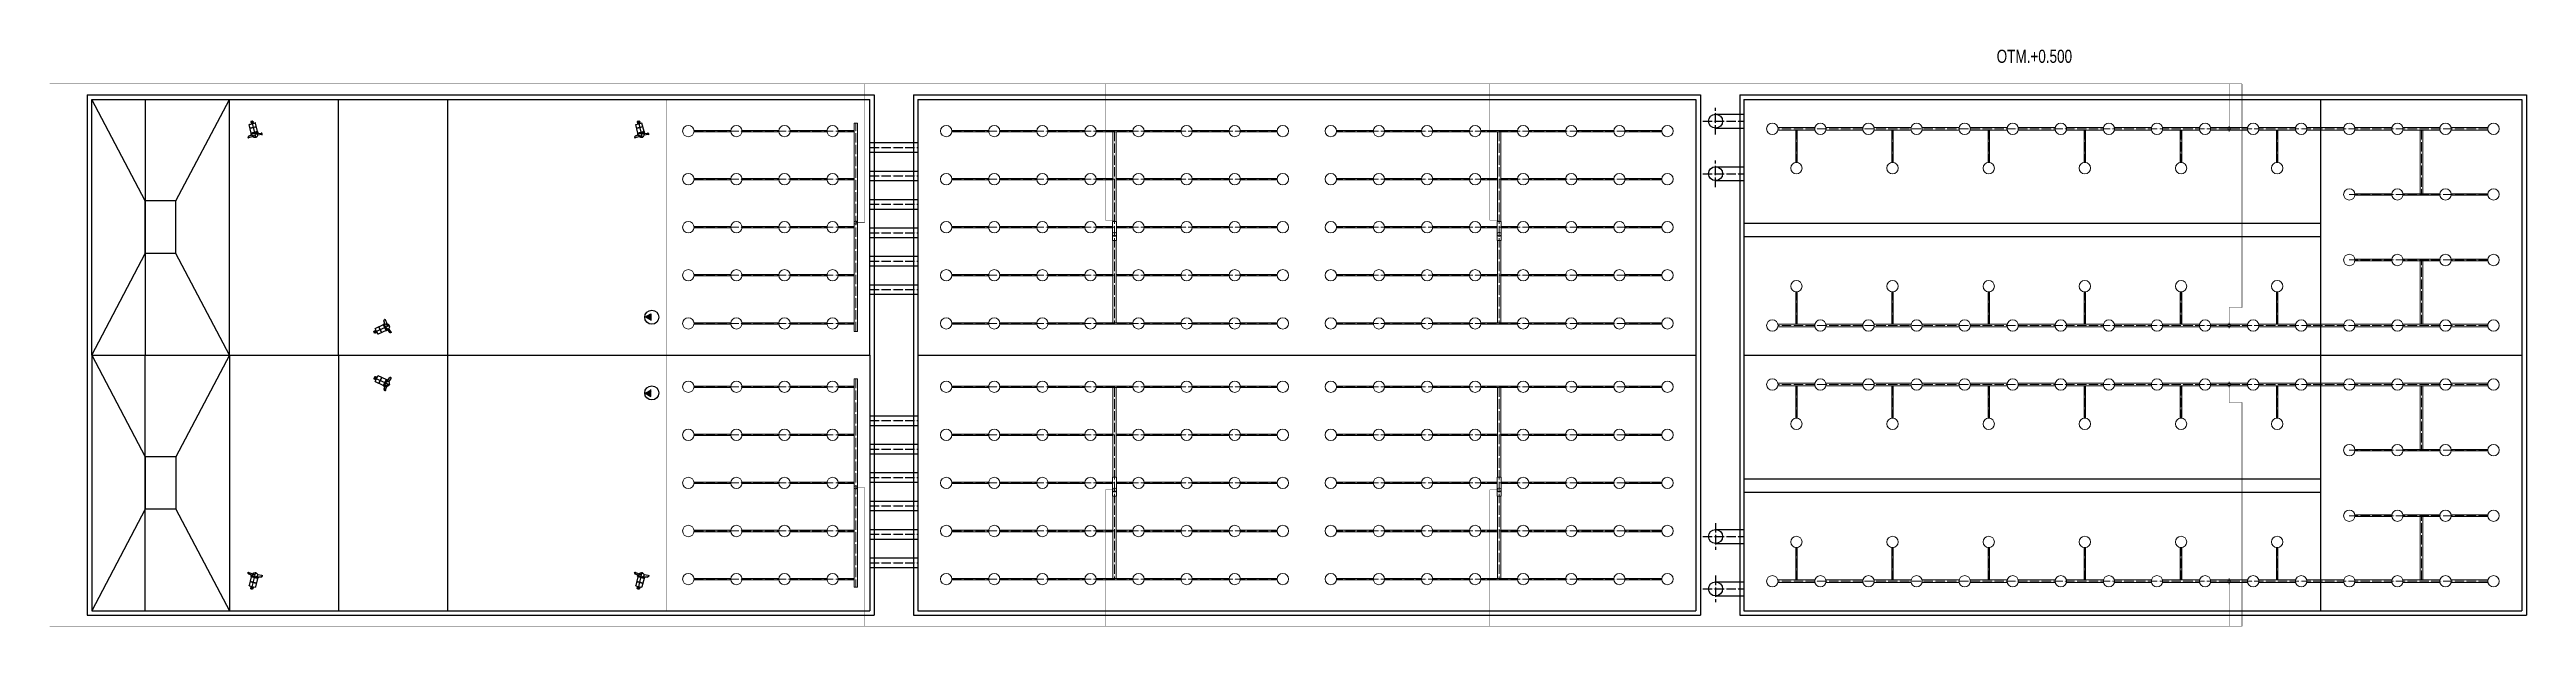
# Model space of a CAD drawing. Extents: x 151310 to 250336, y -70311 to -4848.
# Drawn here: x 151337 to 208004, y -38178 to -24978 of the extents above; entities that cross this region are included whole.
import ezdxf

# ---------------------------------------------------------------- set-up
doc = ezdxf.new("R2010")
doc.units = 0
doc.header["$LTSCALE"] = 300
doc.header["$MEASUREMENT"] = 0
doc.linetypes.add('ACAD_ISO04W100', pattern=[30, 24, -3, 0, -3])
for name, color, linetype in [('1', 7, 'CONTINUOUS'), ('Pipes', 1, 'CONTINUOUS'), ('нерж конструкции', 110, 'CONTINUOUS'), ('Трубы', 1, 'CONTINUOUS')]:
    doc.layers.add(name, color=color, linetype=linetype)
doc.layers.add('А0', color=7, linetype='CONTINUOUS', lineweight=40, true_color=0x00befa)
doc.layers.add('воздух', color=140, linetype='CONTINUOUS', lineweight=15)
doc.styles.add('MONARCH', font='monarch', dxfattribs={"width": 0.77})

msp = doc.modelspace()

# ---------------------------------------------------------------- texts
at = {"layer": '1', "ltscale": 0.4, "insert": (195883.5, -24982.9), "char_height": 300, "attachment_point": 1, "style": 'MONARCH'}
msp.add_mtext_dynamic_manual_height_columns('ОТМ.+0.500', width=384.341, gutter_width=825, heights=[0], dxfattribs=at)

# ---------------------------------------------------------------- blocks, each defined once
blk = doc.blocks.new('_мешалка')
at = {"layer": '1', "color": 124}
for p, q in [((10, 107), (-200, -1028)), ((101, -19), (-101, 19)), ((-639, -804), (-637, -789)), ((-609, -835), (-620, -842)), ((-594, -832), (-210, -867)), ((-367, -735), (-569, -728)), ((-367, -745), (-568, -738)), ((-146, -736), (-382, -692)), ((-365, -674), (81, -756)), ((-351, -651), (-355, -653)), ((-351, -651), (79, -730)), ((77, -730), (-351, -651)), ((82, -700), (-345, -621)), ((-336, -623), (-232, -60)), ((-280, -938), (-94, -972)), ((133, -391), (-279, -315)), ((137, -371), (-276, -295)), ((-214, -49), (-25, -84)), ((-210, -867), (-209, -859)), ((-173, -986), (-210, -979)), ((-146, -736), (91, -780)), ((-142, -715), (81, -756)), ((-92, -34), (-99, -70)), ((-68, -763), (-72, -772)), ((-72, -772), (248, -889)), ((-68, -763), (252, -879)), ((-28, -83), (168, -119)), ((238, -986), (-1, -915)), ((55, -61), (48, -97)), ((76, -699), (180, -136)), ((76, -729), (80, -733)), ((84, -703), (79, -730)), ((84, -703), (79, -730)), ((84, -703), (82, -700)), ((252, -994), (260, -1005)), ((291, -976), (294, -961))]:
    blk.add_line(p, q, dxfattribs=at)
at = {"layer": '1', "color": 124, "linetype": 'Continuous'}
for p, q in [((-353, -648), (-348, -623)), ((-353, -648), (-348, -623)), ((-351, -651), (-353, -648)), ((-351, -651), (-353, -648)), ((-345, -621), (-348, -623)), ((-99, -70), (-99, -70))]:
    blk.add_line(p, q, dxfattribs=at)
at = {"layer": '1', "color": 124}
blk.add_lwpolyline([(-74, 64), (-92, -34, 0.4142136), (-72, -63), (26, -81, 0.4142136), (55, -61), (73, 37, 0.4142136), (53, 66), (-45, 84, 0.4142136)], format="xyb", close=True, dxfattribs=at)
for centre, radius, start, end in [((-600, -811), 40, 169.5398, 229.24865), ((-563, -803), 75, 94.5398, 169.5398), ((-562, -813), 75, 94.5398, 194.54066), ((-623, -838), 5, 229.24865, 300.36701), ((-596, -857), 25, 83.51362, 120.36701), ((-347, -688), 35.7, 103.15617, 187.82912), ((43, -718), 411, 176.76937, 183.69061), ((43, -718), 411, 173.7885, 176.76937), ((-108, -554), 322, 216.37399, 251.63975), ((-144, -774), 215, 201.96835, 252.22107), ((-166, -757), 229, 268.29395, 315.96858), ((-316, -652), 411, 337.2951, 342.31023), ((-316, -652), 411, 342.31023, 345.2911), ((60, -763), 35.5, 331.18759, 55.9107), ((232, -1010), 25, 38.71259, 75.56598), ((216, -956), 75, 324.53894, 64.5398), ((220, -947), 75, 349.5398, 64.5398), ((264, -1002), 5, 218.71259, 289.83095), ((252, -969), 40, 289.83095, 349.5398)]:
    blk.add_arc(centre, radius, start, end, dxfattribs=at)
at = {"layer": '1', "color": 124, "linetype": 'Continuous'}
for centre, start, end in [((-218, -63), 77.10173, 167.03972), ((165, -134), 352.03988, 79.5398)]:
    blk.add_arc(centre, 15, start, end, dxfattribs=at)
at = {"layer": '1', "color": 124}
blk.add_open_spline([(-72, -772), (-61, -782), (-38, -799), (-9, -815), (5, -845), (9, -874), (6, -899), (1, -911), (-1, -916)], degree=3, knots=[0, 0, 0, 0, 18.3394925, 33.1756113, 44.6006065, 57.6207781, 67.7207481, 74.2785703, 74.2785703, 74.2785703, 74.2785703], dxfattribs=at)

# ---------------------------------------------------------------- hatches: boundary and pattern name
at = {"layer": '1', "ltscale": 0.3}
h = msp.add_hatch(color=124, dxfattribs=at)
h.dxf.hatch_style = 1
h.paths.add_polyline_path([(164954.4, -31102.7), (165093.7, -31023.6), (165093.7, -31180.7)])
h = msp.add_hatch(color=124, dxfattribs=at)
h.dxf.hatch_style = 1
h.paths.add_polyline_path([(164954.4, -32834.1), (165093.7, -32913.2), (165093.7, -32756.1)])

# ---------------------------------------------------------------- linework, layer by layer
at = {"layer": '1', "ltscale": 0.4}
for p, q in [((152201.5, -26018.4), (152201.5, -37918.4)), ((152201.5, -26018.4), (170201.5, -26018.4)), ((170201.5, -26018.4), (170201.5, -37918.4)), ((171104.3, -26018.4), (171104.3, -37918.4)), ((171104.3, -26018.4), (189104.3, -26018.4)), ((189104.3, -26018.4), (189104.3, -37918.4)), ((190004.3, -26018.4), (190004.3, -37918.4)), ((190004.3, -26018.4), (208004.3, -26018.4)), ((208004.3, -26018.4), (208004.3, -37918.4)), ((152301.5, -26118.4), (170101.5, -26118.4)), ((152301.5, -31968.4), (152301.5, -26118.4)), ((153526.5, -28443.4), (152301.5, -26118.4)), ((154226.5, -28443.4), (155451.5, -26118.4)), ((155451.5, -31968.4), (155451.5, -26118.4)), ((170101.5, -31968.4), (170101.5, -26118.4)), ((171201.5, -26118.4), (171201.5, -31968.4)), ((171201.5, -26118.4), (189001.5, -26118.4)), ((189001.5, -26118.4), (189001.5, -31968.4)), ((190101.5, -26118.4), (190101.5, -31968.4)), ((190101.5, -26118.4), (207901.5, -26118.4)), ((190101.5, -26118.4), (190101.5, -31968.4)), ((203301.5, -31968.4), (203301.5, -26118.4)), ((207901.5, -26118.4), (207901.5, -31968.4)), ((154226.5, -28443.4), (153526.5, -28443.4)), ((153526.5, -29643.4), (153526.5, -28443.4)), ((154226.5, -29643.4), (154226.5, -28443.4)), ((152301.5, -31968.4), (153526.5, -29643.4)), ((154226.5, -29643.4), (153526.5, -29643.4)), ((155451.5, -31968.4), (154226.5, -29643.4)), ((152301.5, -31968.4), (170101.5, -31968.4)), ((152301.5, -31968.4), (152301.5, -37818.4)), ((152301.5, -31968.4), (153526.5, -34293.4)), ((155451.5, -31968.4), (154226.5, -34293.4)), ((155451.5, -31968.4), (155451.5, -37818.4)), ((170101.5, -31968.4), (170101.5, -37818.4)), ((171201.5, -31968.4), (171201.5, -37818.4)), ((171201.5, -31968.4), (189001.5, -31968.4)), ((189001.5, -31968.4), (189001.5, -37818.4)), ((190101.5, -31968.4), (190101.5, -37818.4)), ((190101.5, -31968.4), (207901.5, -31968.4)), ((190101.5, -31968.4), (190101.5, -37818.4)), ((190101.5, -31968.4), (207901.5, -31968.4)), ((203301.5, -37818.4), (203301.5, -31968.4)), ((207901.5, -31968.4), (207901.5, -37818.4)), ((154226.5, -34293.4), (153526.5, -34293.4)), ((153526.5, -34293.4), (153526.5, -35493.4)), ((154226.5, -34293.4), (154226.5, -35493.4)), ((153526.5, -35493.4), (152301.5, -37818.4)), ((154226.5, -35493.4), (153526.5, -35493.4)), ((154226.5, -35493.4), (155451.5, -37818.4)), ((152201.5, -37918.4), (170201.5, -37918.4)), ((152301.5, -37818.4), (170101.5, -37818.4)), ((171104.3, -37918.4), (189104.3, -37918.4)), ((171201.5, -37818.4), (189001.5, -37818.4)), ((190004.3, -37918.4), (208004.3, -37918.4)), ((190101.5, -37818.4), (207901.5, -37818.4))]:
    msp.add_line(p, q, dxfattribs=at)
at = {"layer": '1', "color": 3, "ltscale": 0.4}
for p, q in [((153526.5, -26118.4), (153526.5, -31968.4)), ((157951.5, -31968.4), (157951.5, -26118.4)), ((153526.5, -37818.4), (153526.5, -31968.4)), ((157951.5, -31968.4), (157951.5, -37818.4))]:
    msp.add_line(p, q, dxfattribs=at)
at = {"layer": '1', "color": 6, "ltscale": 0.4}
for p, q in [((160451.5, -31968.4), (160451.5, -26118.4)), ((160451.5, -37818.4), (160451.5, -31968.4))]:
    msp.add_line(p, q, dxfattribs=at)
at = {"layer": '1', "color": 124}
for p, q in [((164954.4, -31102.7), (165093.7, -31023.6)), ((165008.2, -31102.5), (165101.1, -31154.5)), ((164954.4, -32834.1), (165093.7, -32913.2)), ((165008.2, -32834.3), (165101.1, -32782.3))]:
    msp.add_line(p, q, dxfattribs=at)
at = {"layer": '1', "color": 124, "ltscale": 0.3}
for p, q in [((165093.7, -31023.6), (165093.7, -31180.7)), ((165093.7, -32913.2), (165093.7, -32756.1))]:
    msp.add_line(p, q, dxfattribs=at)
at = {"layer": '1', "ltscale": 0.4, "const_width": 10}
for points in [[(165451.5, -31968.4), (165451.5, -26118.4)], [(165451.5, -31968.4), (165451.5, -37818.4)]]:
    msp.add_lwpolyline(points, dxfattribs=at)
at = {"layer": '1', "color": 124}
for centre in [(165115.7, -31102), (165115.7, -32834.8)]:
    msp.add_circle(centre, 161.3, dxfattribs=at)
at = {"layer": 'Pipes', "ltscale": 0.4}
for p, q in [((189453.1, -26458.4), (190101.5, -26458.4)), ((170101.5, -27108.4), (171201.5, -27108.4)), ((189453.1, -26778.4), (190101.5, -26778.4)), ((170101.5, -27328.4), (171201.5, -27328.4)), ((170101.5, -27758.4), (171201.5, -27758.4)), ((170101.5, -27978.4), (171201.5, -27978.4)), ((189453.1, -27978.4), (190101.5, -27978.4)), ((170101.5, -28408.4), (171201.5, -28408.4)), ((170101.5, -28628.4), (171201.5, -28628.4)), ((170101.5, -29058.4), (171201.5, -29058.4)), ((170101.5, -29278.4), (171201.5, -29278.4)), ((170101.5, -29708.4), (171201.5, -29708.4)), ((170101.5, -29928.4), (171201.5, -29928.4)), ((170101.5, -30358.4), (171201.5, -30358.4)), ((170101.5, -30578.4), (171201.5, -30578.4)), ((170101.5, -33358.4), (171201.5, -33358.4)), ((170101.5, -33578.4), (171201.5, -33578.4)), ((170101.5, -34008.4), (171201.5, -34008.4)), ((170101.5, -34228.4), (171201.5, -34228.4)), ((170101.5, -34658.4), (171201.5, -34658.4)), ((170101.5, -34878.4), (171201.5, -34878.4)), ((170101.5, -35308.4), (171201.5, -35308.4)), ((170101.5, -35528.4), (171201.5, -35528.4)), ((170101.5, -35958.4), (171201.5, -35958.4)), ((170101.5, -36178.4), (171201.5, -36178.4)), ((189453.1, -35958.4), (190101.5, -35958.4)), ((170101.5, -36608.4), (171201.5, -36608.4)), ((170101.5, -36828.4), (171201.5, -36828.4)), ((189453.1, -37158.4), (190101.5, -37158.4)), ((189453.1, -37478.4), (190101.5, -37478.4))]:
    msp.add_line(p, q, dxfattribs=at)
for centre in [(189453.1, -26618.4), (189453.1, -27818.4), (189453.1, -36118.4), (189453.1, -37318.4)]:
    msp.add_circle(centre, 160, dxfattribs=at)
at = {"layer": 'А0', "ltscale": 0.4, "const_width": 10}
for points in [[(201495.3, -25764), (151341.8, -25764)], [(169782.5, -28938.8), (169980.1, -28938.8), (169980.1, -25764)], [(175701.5, -28882.6), (175494.3, -28882.6), (175494.3, -25764)], [(184501.5, -28882.6), (184288.2, -28882.6), (184288.2, -25764)], [(201201.9, -26793.4), (201201.9, -25764)], [(201201.9, -31293.4), (201201.9, -30880.9), (201495.3, -30880.9), (201495.3, -25764)], [(201201.9, -32643.4), (201201.9, -33055.9), (201495.3, -33055.9), (201495.3, -38172.8)], [(169782.5, -34998), (169980.1, -34998), (169980.1, -38172.8)], [(175701.5, -35054.2), (175494.3, -35054.2), (175494.3, -38172.8)], [(184501.5, -35054.2), (184288.2, -35054.2), (184288.2, -38172.8)], [(201201.9, -37143.4), (201201.9, -38172.8)], [(201495.3, -38172.8), (151341.8, -38172.8)]]:
    msp.add_lwpolyline(points, dxfattribs=at)
at = {"layer": 'воздух', "ltscale": 0.4}
for p, q in [((166080.5, -26827.4), (166922.5, -26827.4)), ((166080.5, -26859.4), (166922.5, -26859.4)), ((167180.5, -26827.4), (168022.5, -26827.4)), ((167180.5, -26859.4), (168022.5, -26859.4)), ((168280.5, -26827.4), (169122.5, -26827.4)), ((168280.5, -26859.4), (169122.5, -26859.4)), ((169380.5, -26827.4), (169744.5, -26827.4)), ((169380.5, -26859.4), (169744.5, -26859.4)), ((169744.5, -26660.5), (169744.5, -31426.3)), ((169744.5, -26660.5), (169820.5, -26660.5)), ((169820.5, -26660.5), (169820.5, -31426.3)), ((171980.5, -26827.4), (172822.5, -26827.4)), ((171980.5, -26859.4), (172822.5, -26859.4)), ((173080.5, -26827.4), (173922.5, -26827.4)), ((173080.5, -26859.4), (173922.5, -26859.4)), ((174180.5, -26827.4), (175022.5, -26827.4)), ((174180.5, -26859.4), (175022.5, -26859.4)), ((175280.5, -26827.4), (176122.5, -26827.4)), ((175280.5, -26859.4), (176122.5, -26859.4)), ((175663.5, -28909.1), (175663.5, -26859.4)), ((175739.5, -28909.1), (175739.5, -26859.4)), ((176380.5, -26827.4), (177222.5, -26827.4)), ((176380.5, -26859.4), (177222.5, -26859.4)), ((177480.5, -26827.4), (178322.5, -26827.4)), ((177480.5, -26859.4), (178322.5, -26859.4)), ((178580.5, -26827.4), (179422.5, -26827.4)), ((178580.5, -26859.4), (179422.5, -26859.4)), ((181622.5, -26827.4), (180780.5, -26827.4)), ((181622.5, -26859.4), (180780.5, -26859.4)), ((182722.5, -26827.4), (181880.5, -26827.4)), ((182722.5, -26859.4), (181880.5, -26859.4)), ((183822.5, -26827.4), (182980.5, -26827.4)), ((183822.5, -26859.4), (182980.5, -26859.4)), ((184922.5, -26827.4), (184080.5, -26827.4)), ((184922.5, -26859.4), (184080.5, -26859.4)), ((184463.5, -28909.1), (184463.5, -26859.4)), ((184539.5, -28909.1), (184539.5, -26859.4)), ((186022.5, -26827.4), (185180.5, -26827.4)), ((186022.5, -26859.4), (185180.5, -26859.4)), ((187122.5, -26827.4), (186280.5, -26827.4)), ((187122.5, -26859.4), (186280.5, -26859.4)), ((188222.5, -26827.4), (187380.5, -26827.4)), ((188222.5, -26859.4), (187380.5, -26859.4)), ((190877.7, -26762.4), (191721.5, -26762.4)), ((190877.7, -26824.4), (191721.5, -26824.4)), ((191285.5, -26824.4), (191285.5, -27564.4)), ((191317.5, -26824.4), (191317.5, -27564.4)), ((191977.7, -26762.4), (192821.5, -26762.4)), ((191977.7, -26824.4), (192821.5, -26824.4)), ((193077.7, -26762.4), (193921.5, -26762.4)), ((193077.7, -26824.4), (193921.5, -26824.4)), ((193485.5, -26824.4), (193485.5, -27564.4)), ((193517.5, -26824.4), (193517.5, -27564.4)), ((194177.7, -26762.4), (195021.5, -26762.4)), ((194177.7, -26824.4), (195021.5, -26824.4)), ((195277.7, -26762.4), (196121.5, -26762.4)), ((195277.7, -26824.4), (196121.5, -26824.4)), ((195685.5, -26824.4), (195685.5, -27564.4)), ((195717.5, -26824.4), (195717.5, -27564.4)), ((196377.7, -26762.4), (197221.5, -26762.4)), ((196377.7, -26824.4), (197221.5, -26824.4)), ((197477.7, -26762.4), (198321.5, -26762.4)), ((197477.7, -26824.4), (198321.5, -26824.4)), ((197885.5, -26824.4), (197885.5, -27564.4)), ((197917.5, -26824.4), (197917.5, -27564.4)), ((198577.7, -26762.4), (199421.5, -26762.4)), ((198577.7, -26824.4), (199421.5, -26824.4)), ((199677.7, -26762.4), (200521.5, -26762.4)), ((199677.7, -26824.4), (200521.5, -26824.4)), ((200085.5, -26824.4), (200085.5, -27564.4)), ((200117.5, -26824.4), (200117.5, -27564.4)), ((200777.7, -26762.4), (201621.5, -26762.4)), ((200777.7, -26824.4), (201621.5, -26824.4)), ((201201.9, -26730.4), (201201.9, -26856.4)), ((201877.7, -26762.4), (202721.5, -26762.4)), ((201877.7, -26824.4), (202721.5, -26824.4)), ((202285.5, -26824.4), (202285.5, -27564.4)), ((202317.5, -26824.4), (202317.5, -27564.4)), ((202977.7, -26762.4), (203821.5, -26762.4)), ((202977.7, -26824.4), (203821.5, -26824.4)), ((204077.7, -26762.4), (204921.5, -26762.4)), ((204077.7, -26824.4), (204921.5, -26824.4)), ((205177.7, -26762.4), (206021.5, -26762.4)), ((205177.7, -26824.4), (206021.5, -26824.4)), ((206277.7, -26762.4), (207121.5, -26762.4)), ((206277.7, -26824.4), (207121.5, -26824.4)), ((166080.5, -27927.4), (166922.5, -27927.4)), ((166080.5, -27959.4), (166922.5, -27959.4)), ((167180.5, -27927.4), (168022.5, -27927.4)), ((167180.5, -27959.4), (168022.5, -27959.4)), ((168280.5, -27927.4), (169122.5, -27927.4)), ((168280.5, -27959.4), (169122.5, -27959.4)), ((169380.5, -27927.4), (169744.5, -27927.4)), ((169380.5, -27959.4), (169744.5, -27959.4)), ((171980.5, -27927.4), (172822.5, -27927.4)), ((171980.5, -27959.4), (172822.5, -27959.4)), ((173080.5, -27927.4), (173922.5, -27927.4)), ((173080.5, -27959.4), (173922.5, -27959.4)), ((174180.5, -27927.4), (175022.5, -27927.4)), ((174180.5, -27959.4), (175022.5, -27959.4)), ((175280.5, -27927.4), (175663.5, -27927.4)), ((175280.5, -27959.4), (175663.5, -27959.4)), ((175739.5, -27927.4), (176122.5, -27927.4)), ((175739.5, -27959.4), (176122.5, -27959.4)), ((176380.5, -27927.4), (177222.5, -27927.4)), ((176380.5, -27959.4), (177222.5, -27959.4)), ((177480.5, -27927.4), (178322.5, -27927.4)), ((177480.5, -27959.4), (178322.5, -27959.4)), ((178580.5, -27927.4), (179422.5, -27927.4)), ((178580.5, -27959.4), (179422.5, -27959.4)), ((181622.5, -27927.4), (180780.5, -27927.4)), ((181622.5, -27959.4), (180780.5, -27959.4)), ((182722.5, -27927.4), (181880.5, -27927.4)), ((182722.5, -27959.4), (181880.5, -27959.4)), ((183822.5, -27927.4), (182980.5, -27927.4)), ((183822.5, -27959.4), (182980.5, -27959.4)), ((184463.5, -27927.4), (184080.5, -27927.4)), ((184463.5, -27959.4), (184080.5, -27959.4)), ((184922.5, -27927.4), (184539.5, -27927.4)), ((184922.5, -27959.4), (184539.5, -27959.4)), ((186022.5, -27927.4), (185180.5, -27927.4)), ((186022.5, -27959.4), (185180.5, -27959.4)), ((187122.5, -27927.4), (186280.5, -27927.4)), ((187122.5, -27959.4), (186280.5, -27959.4)), ((188222.5, -27927.4), (187380.5, -27927.4)), ((188222.5, -27959.4), (187380.5, -27959.4)), ((204080.5, -28277.4), (204922.5, -28277.4)), ((204080.5, -28309.4), (204922.5, -28309.4)), ((205180.5, -28277.4), (206022.5, -28277.4)), ((205180.5, -28309.4), (206022.5, -28309.4)), ((206280.5, -28277.4), (207122.5, -28277.4)), ((206280.5, -28309.4), (207122.5, -28309.4)), ((166080.5, -29027.4), (166922.5, -29027.4)), ((166080.5, -29059.4), (166922.5, -29059.4)), ((167180.5, -29027.4), (168022.5, -29027.4)), ((167180.5, -29059.4), (168022.5, -29059.4)), ((168280.5, -29027.4), (169122.5, -29027.4)), ((168280.5, -29059.4), (169122.5, -29059.4)), ((169380.5, -29027.4), (169744.5, -29027.4)), ((169380.5, -29059.4), (169744.5, -29059.4)), ((171980.5, -29027.4), (172822.5, -29027.4)), ((171980.5, -29059.4), (172822.5, -29059.4)), ((173080.5, -29027.4), (173922.5, -29027.4)), ((173080.5, -29059.4), (173922.5, -29059.4)), ((174180.5, -29027.4), (175022.5, -29027.4)), ((174180.5, -29059.4), (175022.5, -29059.4)), ((175280.5, -29027.4), (175656.5, -29027.4)), ((175280.5, -29059.4), (175656.5, -29059.4)), ((175656.5, -28909.1), (175656.5, -29348.2)), ((175656.5, -28909.1), (175746.5, -28909.1)), ((175656.5, -29348.2), (175746.5, -29348.2)), ((175663.5, -29348.2), (175663.5, -31227.4)), ((175739.5, -29348.2), (175739.5, -31227.4)), ((175746.5, -28909.1), (175746.5, -29348.2)), ((175746.5, -29027.4), (176122.5, -29027.4)), ((175746.5, -29059.4), (176122.5, -29059.4)), ((176380.5, -29027.4), (177222.5, -29027.4)), ((176380.5, -29059.4), (177222.5, -29059.4)), ((177480.5, -29027.4), (178322.5, -29027.4)), ((177480.5, -29059.4), (178322.5, -29059.4)), ((178580.5, -29027.4), (179422.5, -29027.4)), ((178580.5, -29059.4), (179422.5, -29059.4)), ((181622.5, -29027.4), (180780.5, -29027.4)), ((181622.5, -29059.4), (180780.5, -29059.4)), ((182722.5, -29027.4), (181880.5, -29027.4)), ((182722.5, -29059.4), (181880.5, -29059.4)), ((183822.5, -29027.4), (182980.5, -29027.4)), ((183822.5, -29059.4), (182980.5, -29059.4)), ((184456.5, -29027.4), (184080.5, -29027.4)), ((184456.5, -29059.4), (184080.5, -29059.4)), ((184456.5, -28909.1), (184456.5, -29348.2)), ((184546.5, -28909.1), (184456.5, -28909.1)), ((184546.5, -29348.2), (184456.5, -29348.2)), ((184463.5, -29348.2), (184463.5, -31227.4)), ((184539.5, -29348.2), (184539.5, -31227.4)), ((184546.5, -28909.1), (184546.5, -29348.2)), ((184922.5, -29027.4), (184546.5, -29027.4)), ((184922.5, -29059.4), (184546.5, -29059.4)), ((186022.5, -29027.4), (185180.5, -29027.4)), ((186022.5, -29059.4), (185180.5, -29059.4)), ((187122.5, -29027.4), (186280.5, -29027.4)), ((187122.5, -29059.4), (186280.5, -29059.4)), ((188222.5, -29027.4), (187380.5, -29027.4)), ((188222.5, -29059.4), (187380.5, -29059.4)), ((204080.5, -29777.4), (204922.5, -29777.4)), ((204080.5, -29809.4), (204922.5, -29809.4)), ((205180.5, -29777.4), (206022.5, -29777.4)), ((205180.5, -29809.4), (206022.5, -29809.4)), ((206280.5, -29777.4), (207122.5, -29777.4)), ((206280.5, -29809.4), (207122.5, -29809.4)), ((166080.5, -30127.4), (166922.5, -30127.4)), ((166080.5, -30159.4), (166922.5, -30159.4)), ((167180.5, -30127.4), (168022.5, -30127.4)), ((167180.5, -30159.4), (168022.5, -30159.4)), ((168280.5, -30127.4), (169122.5, -30127.4)), ((168280.5, -30159.4), (169122.5, -30159.4)), ((169380.5, -30127.4), (169744.5, -30127.4)), ((169380.5, -30159.4), (169744.5, -30159.4)), ((171980.5, -30127.4), (172822.5, -30127.4)), ((171980.5, -30159.4), (172822.5, -30159.4)), ((173080.5, -30127.4), (173922.5, -30127.4)), ((173080.5, -30159.4), (173922.5, -30159.4)), ((174180.5, -30127.4), (175022.5, -30127.4)), ((174180.5, -30159.4), (175022.5, -30159.4)), ((175280.5, -30127.4), (175663.5, -30127.4)), ((175280.5, -30159.4), (175663.5, -30159.4)), ((175739.5, -30127.4), (176122.5, -30127.4)), ((175739.5, -30159.4), (176122.5, -30159.4)), ((176380.5, -30127.4), (177222.5, -30127.4)), ((176380.5, -30159.4), (177222.5, -30159.4)), ((177480.5, -30127.4), (178322.5, -30127.4)), ((177480.5, -30159.4), (178322.5, -30159.4)), ((178580.5, -30127.4), (179422.5, -30127.4)), ((178580.5, -30159.4), (179422.5, -30159.4)), ((181622.5, -30127.4), (180780.5, -30127.4)), ((181622.5, -30159.4), (180780.5, -30159.4)), ((182722.5, -30127.4), (181880.5, -30127.4)), ((182722.5, -30159.4), (181880.5, -30159.4)), ((183822.5, -30127.4), (182980.5, -30127.4)), ((183822.5, -30159.4), (182980.5, -30159.4)), ((184463.5, -30127.4), (184080.5, -30127.4)), ((184463.5, -30159.4), (184080.5, -30159.4)), ((184922.5, -30127.4), (184539.5, -30127.4)), ((184922.5, -30159.4), (184539.5, -30159.4)), ((186022.5, -30127.4), (185180.5, -30127.4)), ((186022.5, -30159.4), (185180.5, -30159.4)), ((187122.5, -30127.4), (186280.5, -30127.4)), ((187122.5, -30159.4), (186280.5, -30159.4)), ((188222.5, -30127.4), (187380.5, -30127.4)), ((188222.5, -30159.4), (187380.5, -30159.4)), ((191285.5, -31262.4), (191285.5, -30522.4)), ((191317.5, -31262.4), (191317.5, -30522.4)), ((193485.5, -31262.4), (193485.5, -30522.4)), ((193517.5, -31262.4), (193517.5, -30522.4)), ((195685.5, -31262.4), (195685.5, -30522.4)), ((195717.5, -31262.4), (195717.5, -30522.4)), ((197885.5, -31262.4), (197885.5, -30522.4)), ((197917.5, -31262.4), (197917.5, -30522.4)), ((200085.5, -31262.4), (200085.5, -30522.4)), ((200117.5, -31262.4), (200117.5, -30522.4)), ((202285.5, -31262.4), (202285.5, -30522.4)), ((202317.5, -31262.4), (202317.5, -30522.4)), ((166080.5, -31227.4), (166922.5, -31227.4)), ((166080.5, -31259.4), (166922.5, -31259.4)), ((167180.5, -31227.4), (168022.5, -31227.4)), ((167180.5, -31259.4), (168022.5, -31259.4)), ((168280.5, -31227.4), (169122.5, -31227.4)), ((168280.5, -31259.4), (169122.5, -31259.4)), ((169380.5, -31227.4), (169744.5, -31227.4)), ((169380.5, -31259.4), (169744.5, -31259.4)), ((169744.5, -31426.3), (169820.5, -31426.3)), ((171980.5, -31227.4), (172822.5, -31227.4)), ((171980.5, -31259.4), (172822.5, -31259.4)), ((173080.5, -31227.4), (173922.5, -31227.4)), ((173080.5, -31259.4), (173922.5, -31259.4)), ((174180.5, -31227.4), (175022.5, -31227.4)), ((174180.5, -31259.4), (175022.5, -31259.4)), ((175280.5, -31227.4), (176122.5, -31227.4)), ((175280.5, -31259.4), (176122.5, -31259.4)), ((176380.5, -31227.4), (177222.5, -31227.4)), ((176380.5, -31259.4), (177222.5, -31259.4)), ((177480.5, -31227.4), (178322.5, -31227.4)), ((177480.5, -31259.4), (178322.5, -31259.4)), ((178580.5, -31227.4), (179422.5, -31227.4)), ((178580.5, -31259.4), (179422.5, -31259.4)), ((181622.5, -31227.4), (180780.5, -31227.4)), ((181622.5, -31259.4), (180780.5, -31259.4)), ((182722.5, -31227.4), (181880.5, -31227.4)), ((182722.5, -31259.4), (181880.5, -31259.4)), ((183822.5, -31227.4), (182980.5, -31227.4)), ((183822.5, -31259.4), (182980.5, -31259.4)), ((184922.5, -31227.4), (184080.5, -31227.4)), ((184922.5, -31259.4), (184080.5, -31259.4)), ((186022.5, -31227.4), (185180.5, -31227.4)), ((186022.5, -31259.4), (185180.5, -31259.4)), ((187122.5, -31227.4), (186280.5, -31227.4)), ((187122.5, -31259.4), (186280.5, -31259.4)), ((188222.5, -31227.4), (187380.5, -31227.4)), ((188222.5, -31259.4), (187380.5, -31259.4)), ((190877.7, -31262.4), (191721.5, -31262.4)), ((190877.7, -31324.4), (191721.5, -31324.4)), ((191977.7, -31262.4), (192821.5, -31262.4)), ((191977.7, -31324.4), (192821.5, -31324.4)), ((193077.7, -31262.4), (193921.5, -31262.4)), ((193077.7, -31324.4), (193921.5, -31324.4)), ((194177.7, -31262.4), (195021.5, -31262.4)), ((194177.7, -31324.4), (195021.5, -31324.4)), ((195277.7, -31262.4), (196121.5, -31262.4)), ((195277.7, -31324.4), (196121.5, -31324.4)), ((196377.7, -31262.4), (197221.5, -31262.4)), ((196377.7, -31324.4), (197221.5, -31324.4)), ((197477.7, -31262.4), (198321.5, -31262.4)), ((197477.7, -31324.4), (198321.5, -31324.4)), ((198577.7, -31262.4), (199421.5, -31262.4)), ((198577.7, -31324.4), (199421.5, -31324.4)), ((199677.7, -31262.4), (200521.5, -31262.4)), ((199677.7, -31324.4), (200521.5, -31324.4)), ((200777.7, -31262.4), (201621.5, -31262.4)), ((200777.7, -31324.4), (201621.5, -31324.4)), ((201201.9, -31356.4), (201201.9, -31230.4)), ((201877.7, -31262.4), (202721.5, -31262.4)), ((201877.7, -31324.4), (202721.5, -31324.4)), ((202977.7, -31262.4), (203821.5, -31262.4)), ((202977.7, -31324.4), (203821.5, -31324.4)), ((204077.7, -31262.4), (204921.5, -31262.4)), ((204077.7, -31324.4), (204921.5, -31324.4)), ((205177.7, -31262.4), (206021.5, -31262.4)), ((205177.7, -31324.4), (206021.5, -31324.4)), ((206277.7, -31262.4), (207121.5, -31262.4)), ((206277.7, -31324.4), (207121.5, -31324.4)), ((166080.5, -32677.4), (166922.5, -32677.4)), ((166080.5, -32709.4), (166922.5, -32709.4)), ((167180.5, -32677.4), (168022.5, -32677.4)), ((167180.5, -32709.4), (168022.5, -32709.4)), ((168280.5, -32677.4), (169122.5, -32677.4)), ((168280.5, -32709.4), (169122.5, -32709.4)), ((169380.5, -32677.4), (169744.5, -32677.4)), ((169380.5, -32709.4), (169744.5, -32709.4)), ((169744.5, -37276.3), (169744.5, -32510.5)), ((169744.5, -32510.5), (169820.5, -32510.5)), ((169820.5, -37276.3), (169820.5, -32510.5)), ((171980.5, -32677.4), (172822.5, -32677.4)), ((171980.5, -32709.4), (172822.5, -32709.4)), ((173080.5, -32677.4), (173922.5, -32677.4)), ((173080.5, -32709.4), (173922.5, -32709.4)), ((174180.5, -32677.4), (175022.5, -32677.4)), ((174180.5, -32709.4), (175022.5, -32709.4)), ((175280.5, -32677.4), (176122.5, -32677.4)), ((175280.5, -32709.4), (176122.5, -32709.4)), ((175663.5, -34759.1), (175663.5, -32709.4)), ((175739.5, -34759.1), (175739.5, -32709.4)), ((176380.5, -32677.4), (177222.5, -32677.4)), ((176380.5, -32709.4), (177222.5, -32709.4)), ((177480.5, -32677.4), (178322.5, -32677.4)), ((177480.5, -32709.4), (178322.5, -32709.4)), ((178580.5, -32677.4), (179422.5, -32677.4)), ((178580.5, -32709.4), (179422.5, -32709.4)), ((181622.5, -32677.4), (180780.5, -32677.4)), ((181622.5, -32709.4), (180780.5, -32709.4)), ((182722.5, -32677.4), (181880.5, -32677.4)), ((182722.5, -32709.4), (181880.5, -32709.4)), ((183822.5, -32677.4), (182980.5, -32677.4)), ((183822.5, -32709.4), (182980.5, -32709.4)), ((184922.5, -32677.4), (184080.5, -32677.4)), ((184922.5, -32709.4), (184080.5, -32709.4)), ((184463.5, -34759.1), (184463.5, -32709.4)), ((184539.5, -34759.1), (184539.5, -32709.4)), ((186022.5, -32677.4), (185180.5, -32677.4)), ((186022.5, -32709.4), (185180.5, -32709.4)), ((187122.5, -32677.4), (186280.5, -32677.4)), ((187122.5, -32709.4), (186280.5, -32709.4)), ((188222.5, -32677.4), (187380.5, -32677.4)), ((188222.5, -32709.4), (187380.5, -32709.4)), ((190877.7, -32612.4), (191721.5, -32612.4)), ((190877.7, -32674.4), (191721.5, -32674.4)), ((191285.5, -32674.4), (191285.5, -33414.4)), ((191317.5, -32674.4), (191317.5, -33414.4)), ((191977.7, -32612.4), (192821.5, -32612.4)), ((191977.7, -32674.4), (192821.5, -32674.4)), ((193077.7, -32612.4), (193921.5, -32612.4)), ((193077.7, -32674.4), (193921.5, -32674.4)), ((193485.5, -32674.4), (193485.5, -33414.4)), ((193517.5, -32674.4), (193517.5, -33414.4)), ((194177.7, -32612.4), (195021.5, -32612.4)), ((194177.7, -32674.4), (195021.5, -32674.4)), ((195277.7, -32612.4), (196121.5, -32612.4)), ((195277.7, -32674.4), (196121.5, -32674.4)), ((195685.5, -32674.4), (195685.5, -33414.4)), ((195717.5, -32674.4), (195717.5, -33414.4)), ((196377.7, -32612.4), (197221.5, -32612.4)), ((196377.7, -32674.4), (197221.5, -32674.4)), ((197477.7, -32612.4), (198321.5, -32612.4)), ((197477.7, -32674.4), (198321.5, -32674.4)), ((197885.5, -32674.4), (197885.5, -33414.4)), ((197917.5, -32674.4), (197917.5, -33414.4)), ((198577.7, -32612.4), (199421.5, -32612.4)), ((198577.7, -32674.4), (199421.5, -32674.4)), ((199677.7, -32612.4), (200521.5, -32612.4)), ((199677.7, -32674.4), (200521.5, -32674.4)), ((200085.5, -32674.4), (200085.5, -33414.4)), ((200117.5, -32674.4), (200117.5, -33414.4)), ((200777.7, -32612.4), (201621.5, -32612.4)), ((200777.7, -32674.4), (201621.5, -32674.4)), ((201201.9, -32580.4), (201201.9, -32706.4)), ((201877.7, -32612.4), (202721.5, -32612.4)), ((201877.7, -32674.4), (202721.5, -32674.4)), ((202285.5, -32674.4), (202285.5, -33414.4)), ((202317.5, -32674.4), (202317.5, -33414.4)), ((202977.7, -32612.4), (203821.5, -32612.4)), ((202977.7, -32674.4), (203821.5, -32674.4)), ((204077.7, -32612.4), (204921.5, -32612.4)), ((204077.7, -32674.4), (204921.5, -32674.4)), ((205177.7, -32612.4), (206021.5, -32612.4)), ((205177.7, -32674.4), (206021.5, -32674.4)), ((206277.7, -32612.4), (207121.5, -32612.4)), ((206277.7, -32674.4), (207121.5, -32674.4)), ((166080.5, -33777.4), (166922.5, -33777.4)), ((166080.5, -33809.4), (166922.5, -33809.4)), ((167180.5, -33777.4), (168022.5, -33777.4)), ((167180.5, -33809.4), (168022.5, -33809.4)), ((168280.5, -33777.4), (169122.5, -33777.4)), ((168280.5, -33809.4), (169122.5, -33809.4)), ((169380.5, -33777.4), (169744.5, -33777.4)), ((169380.5, -33809.4), (169744.5, -33809.4)), ((171980.5, -33777.4), (172822.5, -33777.4)), ((171980.5, -33809.4), (172822.5, -33809.4)), ((173080.5, -33777.4), (173922.5, -33777.4)), ((173080.5, -33809.4), (173922.5, -33809.4)), ((174180.5, -33777.4), (175022.5, -33777.4)), ((174180.5, -33809.4), (175022.5, -33809.4)), ((175280.5, -33777.4), (175663.5, -33777.4)), ((175280.5, -33809.4), (175663.5, -33809.4)), ((175739.5, -33777.4), (176122.5, -33777.4)), ((175739.5, -33809.4), (176122.5, -33809.4)), ((176380.5, -33777.4), (177222.5, -33777.4)), ((176380.5, -33809.4), (177222.5, -33809.4)), ((177480.5, -33777.4), (178322.5, -33777.4)), ((177480.5, -33809.4), (178322.5, -33809.4)), ((178580.5, -33777.4), (179422.5, -33777.4)), ((178580.5, -33809.4), (179422.5, -33809.4)), ((181622.5, -33777.4), (180780.5, -33777.4)), ((181622.5, -33809.4), (180780.5, -33809.4)), ((182722.5, -33777.4), (181880.5, -33777.4)), ((182722.5, -33809.4), (181880.5, -33809.4)), ((183822.5, -33777.4), (182980.5, -33777.4)), ((183822.5, -33809.4), (182980.5, -33809.4)), ((184463.5, -33777.4), (184080.5, -33777.4)), ((184463.5, -33809.4), (184080.5, -33809.4)), ((184922.5, -33777.4), (184539.5, -33777.4)), ((184922.5, -33809.4), (184539.5, -33809.4)), ((186022.5, -33777.4), (185180.5, -33777.4)), ((186022.5, -33809.4), (185180.5, -33809.4)), ((187122.5, -33777.4), (186280.5, -33777.4)), ((187122.5, -33809.4), (186280.5, -33809.4)), ((188222.5, -33777.4), (187380.5, -33777.4)), ((188222.5, -33809.4), (187380.5, -33809.4)), ((204080.5, -34127.4), (204922.5, -34127.4)), ((204080.5, -34159.4), (204922.5, -34159.4)), ((205180.5, -34127.4), (206022.5, -34127.4)), ((205180.5, -34159.4), (206022.5, -34159.4)), ((206280.5, -34127.4), (207122.5, -34127.4)), ((206280.5, -34159.4), (207122.5, -34159.4)), ((166080.5, -34877.4), (166922.5, -34877.4)), ((166080.5, -34909.4), (166922.5, -34909.4)), ((167180.5, -34877.4), (168022.5, -34877.4)), ((167180.5, -34909.4), (168022.5, -34909.4)), ((168280.5, -34877.4), (169122.5, -34877.4)), ((168280.5, -34909.4), (169122.5, -34909.4)), ((169380.5, -34877.4), (169744.5, -34877.4)), ((169380.5, -34909.4), (169744.5, -34909.4)), ((171980.5, -34877.4), (172822.5, -34877.4)), ((171980.5, -34909.4), (172822.5, -34909.4)), ((173080.5, -34877.4), (173922.5, -34877.4)), ((173080.5, -34909.4), (173922.5, -34909.4)), ((174180.5, -34877.4), (175022.5, -34877.4)), ((174180.5, -34909.4), (175022.5, -34909.4)), ((175280.5, -34877.4), (175656.5, -34877.4)), ((175280.5, -34909.4), (175656.5, -34909.4)), ((175656.5, -34759.1), (175656.5, -35198.2)), ((175656.5, -34759.1), (175746.5, -34759.1)), ((175746.5, -34759.1), (175746.5, -35198.2)), ((175746.5, -34877.4), (176122.5, -34877.4)), ((175746.5, -34909.4), (176122.5, -34909.4)), ((176380.5, -34877.4), (177222.5, -34877.4)), ((176380.5, -34909.4), (177222.5, -34909.4)), ((177480.5, -34877.4), (178322.5, -34877.4)), ((177480.5, -34909.4), (178322.5, -34909.4)), ((178580.5, -34877.4), (179422.5, -34877.4)), ((178580.5, -34909.4), (179422.5, -34909.4)), ((181622.5, -34877.4), (180780.5, -34877.4)), ((181622.5, -34909.4), (180780.5, -34909.4)), ((182722.5, -34877.4), (181880.5, -34877.4)), ((182722.5, -34909.4), (181880.5, -34909.4)), ((183822.5, -34877.4), (182980.5, -34877.4)), ((183822.5, -34909.4), (182980.5, -34909.4)), ((184456.5, -34877.4), (184080.5, -34877.4)), ((184456.5, -34909.4), (184080.5, -34909.4)), ((184456.5, -34759.1), (184456.5, -35198.2)), ((184546.5, -34759.1), (184456.5, -34759.1)), ((184546.5, -34759.1), (184546.5, -35198.2)), ((184922.5, -34877.4), (184546.5, -34877.4)), ((184922.5, -34909.4), (184546.5, -34909.4)), ((186022.5, -34877.4), (185180.5, -34877.4)), ((186022.5, -34909.4), (185180.5, -34909.4)), ((187122.5, -34877.4), (186280.5, -34877.4)), ((187122.5, -34909.4), (186280.5, -34909.4)), ((188222.5, -34877.4), (187380.5, -34877.4)), ((188222.5, -34909.4), (187380.5, -34909.4)), ((175656.5, -35198.2), (175746.5, -35198.2)), ((175663.5, -35198.2), (175663.5, -37077.4)), ((175739.5, -35198.2), (175739.5, -37077.4)), ((184546.5, -35198.2), (184456.5, -35198.2)), ((184463.5, -35198.2), (184463.5, -37077.4)), ((184539.5, -35198.2), (184539.5, -37077.4)), ((204080.5, -35627.4), (204922.5, -35627.4)), ((204080.5, -35659.4), (204922.5, -35659.4)), ((205180.5, -35627.4), (206022.5, -35627.4)), ((205180.5, -35659.4), (206022.5, -35659.4)), ((206280.5, -35627.4), (207122.5, -35627.4)), ((206280.5, -35659.4), (207122.5, -35659.4)), ((166080.5, -35977.4), (166922.5, -35977.4)), ((166080.5, -36009.4), (166922.5, -36009.4)), ((167180.5, -35977.4), (168022.5, -35977.4)), ((167180.5, -36009.4), (168022.5, -36009.4)), ((168280.5, -35977.4), (169122.5, -35977.4)), ((168280.5, -36009.4), (169122.5, -36009.4)), ((169380.5, -35977.4), (169744.5, -35977.4)), ((169380.5, -36009.4), (169744.5, -36009.4)), ((171980.5, -35977.4), (172822.5, -35977.4)), ((171980.5, -36009.4), (172822.5, -36009.4)), ((173080.5, -35977.4), (173922.5, -35977.4)), ((173080.5, -36009.4), (173922.5, -36009.4)), ((174180.5, -35977.4), (175022.5, -35977.4)), ((174180.5, -36009.4), (175022.5, -36009.4)), ((175280.5, -35977.4), (175663.5, -35977.4)), ((175280.5, -36009.4), (175663.5, -36009.4)), ((175739.5, -35977.4), (176122.5, -35977.4)), ((175739.5, -36009.4), (176122.5, -36009.4)), ((176380.5, -35977.4), (177222.5, -35977.4)), ((176380.5, -36009.4), (177222.5, -36009.4)), ((177480.5, -35977.4), (178322.5, -35977.4)), ((177480.5, -36009.4), (178322.5, -36009.4)), ((178580.5, -35977.4), (179422.5, -35977.4)), ((178580.5, -36009.4), (179422.5, -36009.4)), ((181622.5, -35977.4), (180780.5, -35977.4)), ((181622.5, -36009.4), (180780.5, -36009.4)), ((182722.5, -35977.4), (181880.5, -35977.4)), ((182722.5, -36009.4), (181880.5, -36009.4)), ((183822.5, -35977.4), (182980.5, -35977.4)), ((183822.5, -36009.4), (182980.5, -36009.4)), ((184463.5, -35977.4), (184080.5, -35977.4)), ((184463.5, -36009.4), (184080.5, -36009.4)), ((184922.5, -35977.4), (184539.5, -35977.4)), ((184922.5, -36009.4), (184539.5, -36009.4)), ((186022.5, -35977.4), (185180.5, -35977.4)), ((186022.5, -36009.4), (185180.5, -36009.4)), ((187122.5, -35977.4), (186280.5, -35977.4)), ((187122.5, -36009.4), (186280.5, -36009.4)), ((188222.5, -35977.4), (187380.5, -35977.4)), ((188222.5, -36009.4), (187380.5, -36009.4)), ((191285.5, -37112.4), (191285.5, -36372.4)), ((191317.5, -37112.4), (191317.5, -36372.4)), ((193485.5, -37112.4), (193485.5, -36372.4)), ((193517.5, -37112.4), (193517.5, -36372.4)), ((195685.5, -37112.4), (195685.5, -36372.4)), ((195717.5, -37112.4), (195717.5, -36372.4)), ((197885.5, -37112.4), (197885.5, -36372.4)), ((197917.5, -37112.4), (197917.5, -36372.4)), ((200085.5, -37112.4), (200085.5, -36372.4)), ((200117.5, -37112.4), (200117.5, -36372.4)), ((202285.5, -37112.4), (202285.5, -36372.4)), ((202317.5, -37112.4), (202317.5, -36372.4)), ((166080.5, -37077.4), (166922.5, -37077.4)), ((166080.5, -37109.4), (166922.5, -37109.4)), ((167180.5, -37077.4), (168022.5, -37077.4)), ((167180.5, -37109.4), (168022.5, -37109.4)), ((168280.5, -37077.4), (169122.5, -37077.4)), ((168280.5, -37109.4), (169122.5, -37109.4)), ((169380.5, -37077.4), (169744.5, -37077.4)), ((169380.5, -37109.4), (169744.5, -37109.4)), ((169744.5, -37276.3), (169820.5, -37276.3)), ((171980.5, -37077.4), (172822.5, -37077.4)), ((171980.5, -37109.4), (172822.5, -37109.4)), ((173080.5, -37077.4), (173922.5, -37077.4)), ((173080.5, -37109.4), (173922.5, -37109.4)), ((174180.5, -37077.4), (175022.5, -37077.4)), ((174180.5, -37109.4), (175022.5, -37109.4)), ((175280.5, -37077.4), (176122.5, -37077.4)), ((175280.5, -37109.4), (176122.5, -37109.4)), ((176380.5, -37077.4), (177222.5, -37077.4)), ((176380.5, -37109.4), (177222.5, -37109.4)), ((177480.5, -37077.4), (178322.5, -37077.4)), ((177480.5, -37109.4), (178322.5, -37109.4)), ((178580.5, -37077.4), (179422.5, -37077.4)), ((178580.5, -37109.4), (179422.5, -37109.4)), ((181622.5, -37077.4), (180780.5, -37077.4)), ((181622.5, -37109.4), (180780.5, -37109.4)), ((182722.5, -37077.4), (181880.5, -37077.4)), ((182722.5, -37109.4), (181880.5, -37109.4)), ((183822.5, -37077.4), (182980.5, -37077.4)), ((183822.5, -37109.4), (182980.5, -37109.4)), ((184922.5, -37077.4), (184080.5, -37077.4)), ((184922.5, -37109.4), (184080.5, -37109.4)), ((186022.5, -37077.4), (185180.5, -37077.4)), ((186022.5, -37109.4), (185180.5, -37109.4)), ((187122.5, -37077.4), (186280.5, -37077.4)), ((187122.5, -37109.4), (186280.5, -37109.4)), ((188222.5, -37077.4), (187380.5, -37077.4)), ((188222.5, -37109.4), (187380.5, -37109.4)), ((190877.7, -37112.4), (191721.5, -37112.4)), ((190877.7, -37174.4), (191721.5, -37174.4)), ((191977.7, -37112.4), (192821.5, -37112.4)), ((191977.7, -37174.4), (192821.5, -37174.4)), ((193077.7, -37112.4), (193921.5, -37112.4)), ((193077.7, -37174.4), (193921.5, -37174.4)), ((194177.7, -37112.4), (195021.5, -37112.4)), ((194177.7, -37174.4), (195021.5, -37174.4)), ((195277.7, -37112.4), (196121.5, -37112.4)), ((195277.7, -37174.4), (196121.5, -37174.4)), ((196377.7, -37112.4), (197221.5, -37112.4)), ((196377.7, -37174.4), (197221.5, -37174.4)), ((197477.7, -37112.4), (198321.5, -37112.4)), ((197477.7, -37174.4), (198321.5, -37174.4)), ((198577.7, -37112.4), (199421.5, -37112.4)), ((198577.7, -37174.4), (199421.5, -37174.4)), ((199677.7, -37112.4), (200521.5, -37112.4)), ((199677.7, -37174.4), (200521.5, -37174.4)), ((200777.7, -37112.4), (201621.5, -37112.4)), ((200777.7, -37174.4), (201621.5, -37174.4)), ((201201.9, -37206.4), (201201.9, -37080.4)), ((201877.7, -37112.4), (202721.5, -37112.4)), ((201877.7, -37174.4), (202721.5, -37174.4)), ((202977.7, -37112.4), (203821.5, -37112.4)), ((202977.7, -37174.4), (203821.5, -37174.4)), ((204077.7, -37112.4), (204921.5, -37112.4)), ((204077.7, -37174.4), (204921.5, -37174.4)), ((205177.7, -37112.4), (206021.5, -37112.4)), ((205177.7, -37174.4), (206021.5, -37174.4)), ((206277.7, -37112.4), (207121.5, -37112.4)), ((206277.7, -37174.4), (207121.5, -37174.4))]:
    msp.add_line(p, q, dxfattribs=at)
at = {"layer": 'воздух', "linetype": 'ACAD_ISO04W100', "ltscale": 0.03}
for p, q in [((166081.5, -26843.4), (169744.5, -26843.4)), ((169782.5, -31426.3), (169782.5, -26660.5)), ((171981.5, -26843.4), (179421.5, -26843.4)), ((175701.5, -26859.4), (175701.5, -31227.4)), ((188221.5, -26843.4), (180781.5, -26843.4)), ((184501.5, -26859.4), (184501.5, -31227.4)), ((207121.5, -26793.4), (190881.5, -26793.4)), ((191301.5, -26824.4), (191301.5, -27563.4)), ((193501.5, -26824.4), (193501.5, -27563.4)), ((195701.5, -26824.4), (195701.5, -27563.4)), ((197901.5, -26824.4), (197901.5, -27563.4)), ((200101.5, -26824.4), (200101.5, -27563.4)), ((202301.5, -26824.4), (202301.5, -27563.4)), ((205601.5, -26824.4), (205601.5, -28277.4)), ((166081.5, -27943.4), (169744.5, -27943.4)), ((171981.5, -27943.4), (179421.5, -27943.4)), ((188221.5, -27943.4), (180781.5, -27943.4)), ((207121.5, -28293.4), (203951.5, -28293.4)), ((166081.5, -29043.4), (169744.5, -29043.4)), ((171981.5, -29043.4), (179421.5, -29043.4)), ((188221.5, -29043.4), (180781.5, -29043.4)), ((207121.5, -29793.4), (203951.5, -29793.4)), ((205601.5, -31262.4), (205601.5, -29809.4)), ((166081.5, -30143.4), (169744.5, -30143.4)), ((171981.5, -30143.4), (179421.5, -30143.4)), ((188221.5, -30143.4), (180781.5, -30143.4)), ((191301.5, -31262.4), (191301.5, -30523.4)), ((193501.5, -31262.4), (193501.5, -30523.4)), ((195701.5, -31262.4), (195701.5, -30523.4)), ((197901.5, -31262.4), (197901.5, -30523.4)), ((200101.5, -31262.4), (200101.5, -30523.4)), ((202301.5, -31262.4), (202301.5, -30523.4)), ((166081.5, -31243.4), (169744.5, -31243.4)), ((171981.5, -31243.4), (179421.5, -31243.4)), ((188221.5, -31243.4), (180781.5, -31243.4)), ((207121.5, -31293.4), (190881.5, -31293.4)), ((166081.5, -32693.4), (169744.5, -32693.4)), ((169782.5, -32510.5), (169782.5, -37276.3)), ((171981.5, -32693.4), (179421.5, -32693.4)), ((175701.5, -32709.4), (175701.5, -37077.4)), ((188221.5, -32693.4), (180781.5, -32693.4)), ((184501.5, -32709.4), (184501.5, -37077.4)), ((207121.5, -32643.4), (190881.5, -32643.4)), ((191301.5, -32674.4), (191301.5, -33413.4)), ((193501.5, -32674.4), (193501.5, -33413.4)), ((195701.5, -32674.4), (195701.5, -33413.4)), ((197901.5, -32674.4), (197901.5, -33413.4)), ((200101.5, -32674.4), (200101.5, -33413.4)), ((202301.5, -32674.4), (202301.5, -33413.4)), ((205601.5, -32674.4), (205601.5, -34127.4)), ((166081.5, -33793.4), (169744.5, -33793.4)), ((171981.5, -33793.4), (179421.5, -33793.4)), ((188221.5, -33793.4), (180781.5, -33793.4)), ((207121.5, -34143.4), (203951.5, -34143.4)), ((166081.5, -34893.4), (169744.5, -34893.4)), ((171981.5, -34893.4), (179421.5, -34893.4)), ((188221.5, -34893.4), (180781.5, -34893.4)), ((207121.5, -35643.4), (203951.5, -35643.4)), ((205601.5, -37112.4), (205601.5, -35659.4)), ((166081.5, -35993.4), (169744.5, -35993.4)), ((171981.5, -35993.4), (179421.5, -35993.4)), ((188221.5, -35993.4), (180781.5, -35993.4)), ((191301.5, -37112.4), (191301.5, -36373.4)), ((193501.5, -37112.4), (193501.5, -36373.4)), ((195701.5, -37112.4), (195701.5, -36373.4)), ((197901.5, -37112.4), (197901.5, -36373.4)), ((200101.5, -37112.4), (200101.5, -36373.4)), ((202301.5, -37112.4), (202301.5, -36373.4)), ((166081.5, -37093.4), (169744.5, -37093.4)), ((171981.5, -37093.4), (179421.5, -37093.4)), ((188221.5, -37093.4), (180781.5, -37093.4)), ((207121.5, -37143.4), (190881.5, -37143.4))]:
    msp.add_line(p, q, dxfattribs=at)
at = {"layer": 'воздух', "ltscale": 0.03}
for p, q in [((205570.5, -26824.4), (205570.5, -28277.4)), ((205632.5, -26824.4), (205632.5, -28277.4)), ((205570.5, -31262.4), (205570.5, -29809.4)), ((205632.5, -31262.4), (205632.5, -29809.4)), ((205570.5, -32674.4), (205570.5, -34127.4)), ((205632.5, -32674.4), (205632.5, -34127.4)), ((205570.5, -37112.4), (205570.5, -35659.4)), ((205632.5, -37112.4), (205632.5, -35659.4))]:
    msp.add_line(p, q, dxfattribs=at)
at = {"layer": 'воздух', "ltscale": 0.4}
for centre, radius in [((165951.5, -26843.4), 130), ((167051.5, -26843.4), 130), ((168151.5, -26843.4), 130), ((169251.5, -26843.4), 130), ((171851.5, -26843.4), 130), ((172951.5, -26843.4), 130), ((174051.5, -26843.4), 130), ((175151.5, -26843.4), 130), ((176251.5, -26843.4), 130), ((177351.5, -26843.4), 130), ((178451.5, -26843.4), 130), ((179551.5, -26843.4), 130), ((180651.5, -26843.4), 130), ((181751.5, -26843.4), 130), ((182851.5, -26843.4), 130), ((183951.5, -26843.4), 130), ((185051.5, -26843.4), 130), ((186151.5, -26843.4), 130), ((187251.5, -26843.4), 130), ((188351.5, -26843.4), 130), ((190751.5, -26793.4), 130), ((191851.5, -26793.4), 130), ((192951.5, -26793.4), 130), ((194051.5, -26793.4), 130), ((195151.5, -26793.4), 130), ((196251.5, -26793.4), 130), ((197351.5, -26793.4), 130), ((198451.5, -26793.4), 130), ((199551.5, -26793.4), 130), ((200651.5, -26793.4), 130), ((201201.9, -26793.4), 31), ((201751.5, -26793.4), 130), ((202851.5, -26793.4), 130), ((203951.5, -26793.4), 130), ((205051.5, -26793.4), 130), ((206151.5, -26793.4), 130), ((207251.5, -26793.4), 130), ((191301.5, -27693.4), 130), ((193501.5, -27693.4), 130), ((195701.5, -27693.4), 130), ((197901.5, -27693.4), 130), ((200101.5, -27693.4), 130), ((202301.5, -27693.4), 130), ((165951.5, -27943.4), 130), ((167051.5, -27943.4), 130), ((168151.5, -27943.4), 130), ((169251.5, -27943.4), 130), ((171851.5, -27943.4), 130), ((172951.5, -27943.4), 130), ((174051.5, -27943.4), 130), ((175151.5, -27943.4), 130), ((176251.5, -27943.4), 130), ((177351.5, -27943.4), 130), ((178451.5, -27943.4), 130), ((179551.5, -27943.4), 130), ((180651.5, -27943.4), 130), ((181751.5, -27943.4), 130), ((182851.5, -27943.4), 130), ((183951.5, -27943.4), 130), ((185051.5, -27943.4), 130), ((186151.5, -27943.4), 130), ((187251.5, -27943.4), 130), ((188351.5, -27943.4), 130), ((203951.5, -28293.4), 130), ((205051.5, -28293.4), 130), ((206151.5, -28293.4), 130), ((207251.5, -28293.4), 130), ((165951.5, -29043.4), 130), ((167051.5, -29043.4), 130), ((168151.5, -29043.4), 130), ((169251.5, -29043.4), 130), ((169782.5, -28938.8), 38), ((171851.5, -29043.4), 130), ((172951.5, -29043.4), 130), ((174051.5, -29043.4), 130), ((175151.5, -29043.4), 130), ((175701.5, -29204.2), 45), ((176251.5, -29043.4), 130), ((177351.5, -29043.4), 130), ((178451.5, -29043.4), 130), ((179551.5, -29043.4), 130), ((180651.5, -29043.4), 130), ((181751.5, -29043.4), 130), ((182851.5, -29043.4), 130), ((183951.5, -29043.4), 130), ((184501.5, -29204.2), 45), ((185051.5, -29043.4), 130), ((186151.5, -29043.4), 130), ((187251.5, -29043.4), 130), ((188351.5, -29043.4), 130), ((165951.5, -30143.4), 130), ((167051.5, -30143.4), 130), ((168151.5, -30143.4), 130), ((169251.5, -30143.4), 130), ((171851.5, -30143.4), 130), ((172951.5, -30143.4), 130), ((174051.5, -30143.4), 130), ((175151.5, -30143.4), 130), ((176251.5, -30143.4), 130), ((177351.5, -30143.4), 130), ((178451.5, -30143.4), 130), ((179551.5, -30143.4), 130), ((180651.5, -30143.4), 130), ((181751.5, -30143.4), 130), ((182851.5, -30143.4), 130), ((183951.5, -30143.4), 130), ((185051.5, -30143.4), 130), ((186151.5, -30143.4), 130), ((187251.5, -30143.4), 130), ((188351.5, -30143.4), 130), ((203951.5, -29793.4), 130), ((205051.5, -29793.4), 130), ((206151.5, -29793.4), 130), ((207251.5, -29793.4), 130), ((191301.5, -30393.4), 130), ((193501.5, -30393.4), 130), ((195701.5, -30393.4), 130), ((197901.5, -30393.4), 130), ((200101.5, -30393.4), 130), ((202301.5, -30393.4), 130), ((165951.5, -31243.4), 130), ((167051.5, -31243.4), 130), ((168151.5, -31243.4), 130), ((169251.5, -31243.4), 130), ((171851.5, -31243.4), 130), ((172951.5, -31243.4), 130), ((174051.5, -31243.4), 130), ((175151.5, -31243.4), 130), ((176251.5, -31243.4), 130), ((177351.5, -31243.4), 130), ((178451.5, -31243.4), 130), ((179551.5, -31243.4), 130), ((180651.5, -31243.4), 130), ((181751.5, -31243.4), 130), ((182851.5, -31243.4), 130), ((183951.5, -31243.4), 130), ((185051.5, -31243.4), 130), ((186151.5, -31243.4), 130), ((187251.5, -31243.4), 130), ((188351.5, -31243.4), 130), ((190751.5, -31293.4), 130), ((191851.5, -31293.4), 130), ((192951.5, -31293.4), 130), ((194051.5, -31293.4), 130), ((195151.5, -31293.4), 130), ((196251.5, -31293.4), 130), ((197351.5, -31293.4), 130), ((198451.5, -31293.4), 130), ((199551.5, -31293.4), 130), ((200651.5, -31293.4), 130), ((201751.5, -31293.4), 130), ((202851.5, -31293.4), 130), ((203951.5, -31293.4), 130), ((205051.5, -31293.4), 130), ((206151.5, -31293.4), 130), ((207251.5, -31293.4), 130), ((201201.9, -31293.4), 31), ((165951.5, -32693.4), 130), ((167051.5, -32693.4), 130), ((168151.5, -32693.4), 130), ((169251.5, -32693.4), 130), ((171851.5, -32693.4), 130), ((172951.5, -32693.4), 130), ((174051.5, -32693.4), 130), ((175151.5, -32693.4), 130), ((176251.5, -32693.4), 130), ((177351.5, -32693.4), 130), ((178451.5, -32693.4), 130), ((179551.5, -32693.4), 130), ((180651.5, -32693.4), 130), ((181751.5, -32693.4), 130), ((182851.5, -32693.4), 130), ((183951.5, -32693.4), 130), ((185051.5, -32693.4), 130), ((186151.5, -32693.4), 130), ((187251.5, -32693.4), 130), ((188351.5, -32693.4), 130), ((190751.5, -32643.4), 130), ((191851.5, -32643.4), 130), ((192951.5, -32643.4), 130), ((194051.5, -32643.4), 130), ((195151.5, -32643.4), 130), ((196251.5, -32643.4), 130), ((197351.5, -32643.4), 130), ((198451.5, -32643.4), 130), ((199551.5, -32643.4), 130), ((200651.5, -32643.4), 130), ((201201.9, -32643.4), 31), ((201751.5, -32643.4), 130), ((202851.5, -32643.4), 130), ((203951.5, -32643.4), 130), ((205051.5, -32643.4), 130), ((206151.5, -32643.4), 130), ((207251.5, -32643.4), 130), ((191301.5, -33543.4), 130), ((193501.5, -33543.4), 130), ((195701.5, -33543.4), 130), ((197901.5, -33543.4), 130), ((200101.5, -33543.4), 130), ((202301.5, -33543.4), 130), ((165951.5, -33793.4), 130), ((167051.5, -33793.4), 130), ((168151.5, -33793.4), 130), ((169251.5, -33793.4), 130), ((171851.5, -33793.4), 130), ((172951.5, -33793.4), 130), ((174051.5, -33793.4), 130), ((175151.5, -33793.4), 130), ((176251.5, -33793.4), 130), ((177351.5, -33793.4), 130), ((178451.5, -33793.4), 130), ((179551.5, -33793.4), 130), ((180651.5, -33793.4), 130), ((181751.5, -33793.4), 130), ((182851.5, -33793.4), 130), ((183951.5, -33793.4), 130), ((185051.5, -33793.4), 130), ((186151.5, -33793.4), 130), ((187251.5, -33793.4), 130), ((188351.5, -33793.4), 130), ((203951.5, -34143.4), 130), ((205051.5, -34143.4), 130), ((206151.5, -34143.4), 130), ((207251.5, -34143.4), 130), ((165951.5, -34893.4), 130), ((167051.5, -34893.4), 130), ((168151.5, -34893.4), 130), ((169251.5, -34893.4), 130), ((169782.5, -34998), 38), ((171851.5, -34893.4), 130), ((172951.5, -34893.4), 130), ((174051.5, -34893.4), 130), ((175151.5, -34893.4), 130), ((175701.5, -35054.2), 45), ((176251.5, -34893.4), 130), ((177351.5, -34893.4), 130), ((178451.5, -34893.4), 130), ((179551.5, -34893.4), 130), ((180651.5, -34893.4), 130), ((181751.5, -34893.4), 130), ((182851.5, -34893.4), 130), ((183951.5, -34893.4), 130), ((184501.5, -35054.2), 45), ((185051.5, -34893.4), 130), ((186151.5, -34893.4), 130), ((187251.5, -34893.4), 130), ((188351.5, -34893.4), 130), ((203951.5, -35643.4), 130), ((205051.5, -35643.4), 130), ((206151.5, -35643.4), 130), ((207251.5, -35643.4), 130), ((165951.5, -35993.4), 130), ((167051.5, -35993.4), 130), ((168151.5, -35993.4), 130), ((169251.5, -35993.4), 130), ((171851.5, -35993.4), 130), ((172951.5, -35993.4), 130), ((174051.5, -35993.4), 130), ((175151.5, -35993.4), 130), ((176251.5, -35993.4), 130), ((177351.5, -35993.4), 130), ((178451.5, -35993.4), 130), ((179551.5, -35993.4), 130), ((180651.5, -35993.4), 130), ((181751.5, -35993.4), 130), ((182851.5, -35993.4), 130), ((183951.5, -35993.4), 130), ((185051.5, -35993.4), 130), ((186151.5, -35993.4), 130), ((187251.5, -35993.4), 130), ((188351.5, -35993.4), 130), ((191301.5, -36243.4), 130), ((193501.5, -36243.4), 130), ((195701.5, -36243.4), 130), ((197901.5, -36243.4), 130), ((200101.5, -36243.4), 130), ((202301.5, -36243.4), 130), ((165951.5, -37093.4), 130), ((167051.5, -37093.4), 130), ((168151.5, -37093.4), 130), ((169251.5, -37093.4), 130), ((171851.5, -37093.4), 130), ((172951.5, -37093.4), 130), ((174051.5, -37093.4), 130), ((175151.5, -37093.4), 130), ((176251.5, -37093.4), 130), ((177351.5, -37093.4), 130), ((178451.5, -37093.4), 130), ((179551.5, -37093.4), 130), ((180651.5, -37093.4), 130), ((181751.5, -37093.4), 130), ((182851.5, -37093.4), 130), ((183951.5, -37093.4), 130), ((185051.5, -37093.4), 130), ((186151.5, -37093.4), 130), ((187251.5, -37093.4), 130), ((188351.5, -37093.4), 130), ((190751.5, -37143.4), 130), ((191851.5, -37143.4), 130), ((192951.5, -37143.4), 130), ((194051.5, -37143.4), 130), ((195151.5, -37143.4), 130), ((196251.5, -37143.4), 130), ((197351.5, -37143.4), 130), ((198451.5, -37143.4), 130), ((199551.5, -37143.4), 130), ((200651.5, -37143.4), 130), ((201201.9, -37143.4), 31), ((201751.5, -37143.4), 130), ((202851.5, -37143.4), 130), ((203951.5, -37143.4), 130), ((205051.5, -37143.4), 130), ((206151.5, -37143.4), 130), ((207251.5, -37143.4), 130)]:
    msp.add_circle(centre, radius, dxfattribs=at)
at = {"layer": 'нерж конструкции', "ltscale": 0.4}
for p, q in [((203301.5, -28959.9), (190101.5, -28959.9)), ((203301.5, -29259.9), (190101.5, -29259.9)), ((203301.5, -34809.9), (190101.5, -34809.9)), ((203301.5, -35109.9), (190101.5, -35109.9))]:
    msp.add_line(p, q, dxfattribs=at)
at = {"layer": 'Трубы', "linetype": 'ACAD_ISO04W100', "ltscale": 0.03}
for p, q in [((189161.5, -26618.4), (190101.5, -26618.4)), ((189453.1, -26923.5), (189453.1, -26313.3)), ((170101.5, -27218.4), (171201.5, -27218.4)), ((189453.1, -28123.5), (189453.1, -27513.3)), ((170101.5, -27868.4), (171201.5, -27868.4)), ((189161.5, -27818.4), (190101.5, -27818.4)), ((170101.5, -28518.4), (171201.5, -28518.4)), ((170101.5, -29168.4), (171201.5, -29168.4)), ((170101.5, -29818.4), (171201.5, -29818.4)), ((170101.5, -30468.4), (171201.5, -30468.4)), ((170101.5, -33468.4), (171201.5, -33468.4)), ((170101.5, -34118.4), (171201.5, -34118.4)), ((170101.5, -34768.4), (171201.5, -34768.4)), ((170101.5, -35418.4), (171201.5, -35418.4)), ((170101.5, -36068.4), (171201.5, -36068.4)), ((189161.5, -36118.4), (190101.5, -36118.4)), ((189453.1, -35813.3), (189453.1, -36423.5)), ((170101.5, -36718.4), (171201.5, -36718.4)), ((189161.5, -37318.4), (190101.5, -37318.4)), ((189453.1, -37013.3), (189453.1, -37623.5))]:
    msp.add_line(p, q, dxfattribs=at)
at = {"layer": 'Трубы', "ltscale": 0.03}
for p, q in [((189453.1, -27658.4), (190101.5, -27658.4)), ((189453.1, -36278.4), (190101.5, -36278.4))]:
    msp.add_line(p, q, dxfattribs=at)

# ---------------------------------------------------------------- block references
at = {"layer": '1', "color": 1, "linetype": 'Continuous', "yscale": 0.35, "zscale": 0.35}
for p, xscale, rotation in [((155971.2, -26644.1), 0.35, 23.96048864747039), ((164814.3, -26644.1), 0.35, 23.96048864747039), ((158791.6, -31442.1), -0.35, 104.6071532746419), ((158791.6, -32494.7), 0.35, 75.39284672535807), ((155971.2, -37292.7), -0.35, 156.0395113525296), ((164814.3, -37292.7), -0.35, 156.0395113525296)]:
    msp.add_blockref('_мешалка', p, dxfattribs=dict(at, xscale=xscale, rotation=rotation))

msp.set_redraw_order([(e.dxf.handle, doc.entitydb.next_handle()) for e in msp.query("TEXT MTEXT ATTDEF DIMENSION ARC_DIMENSION")])  # texts and dimensions are drawn at this point

doc.saveas('drawing.dxf')
